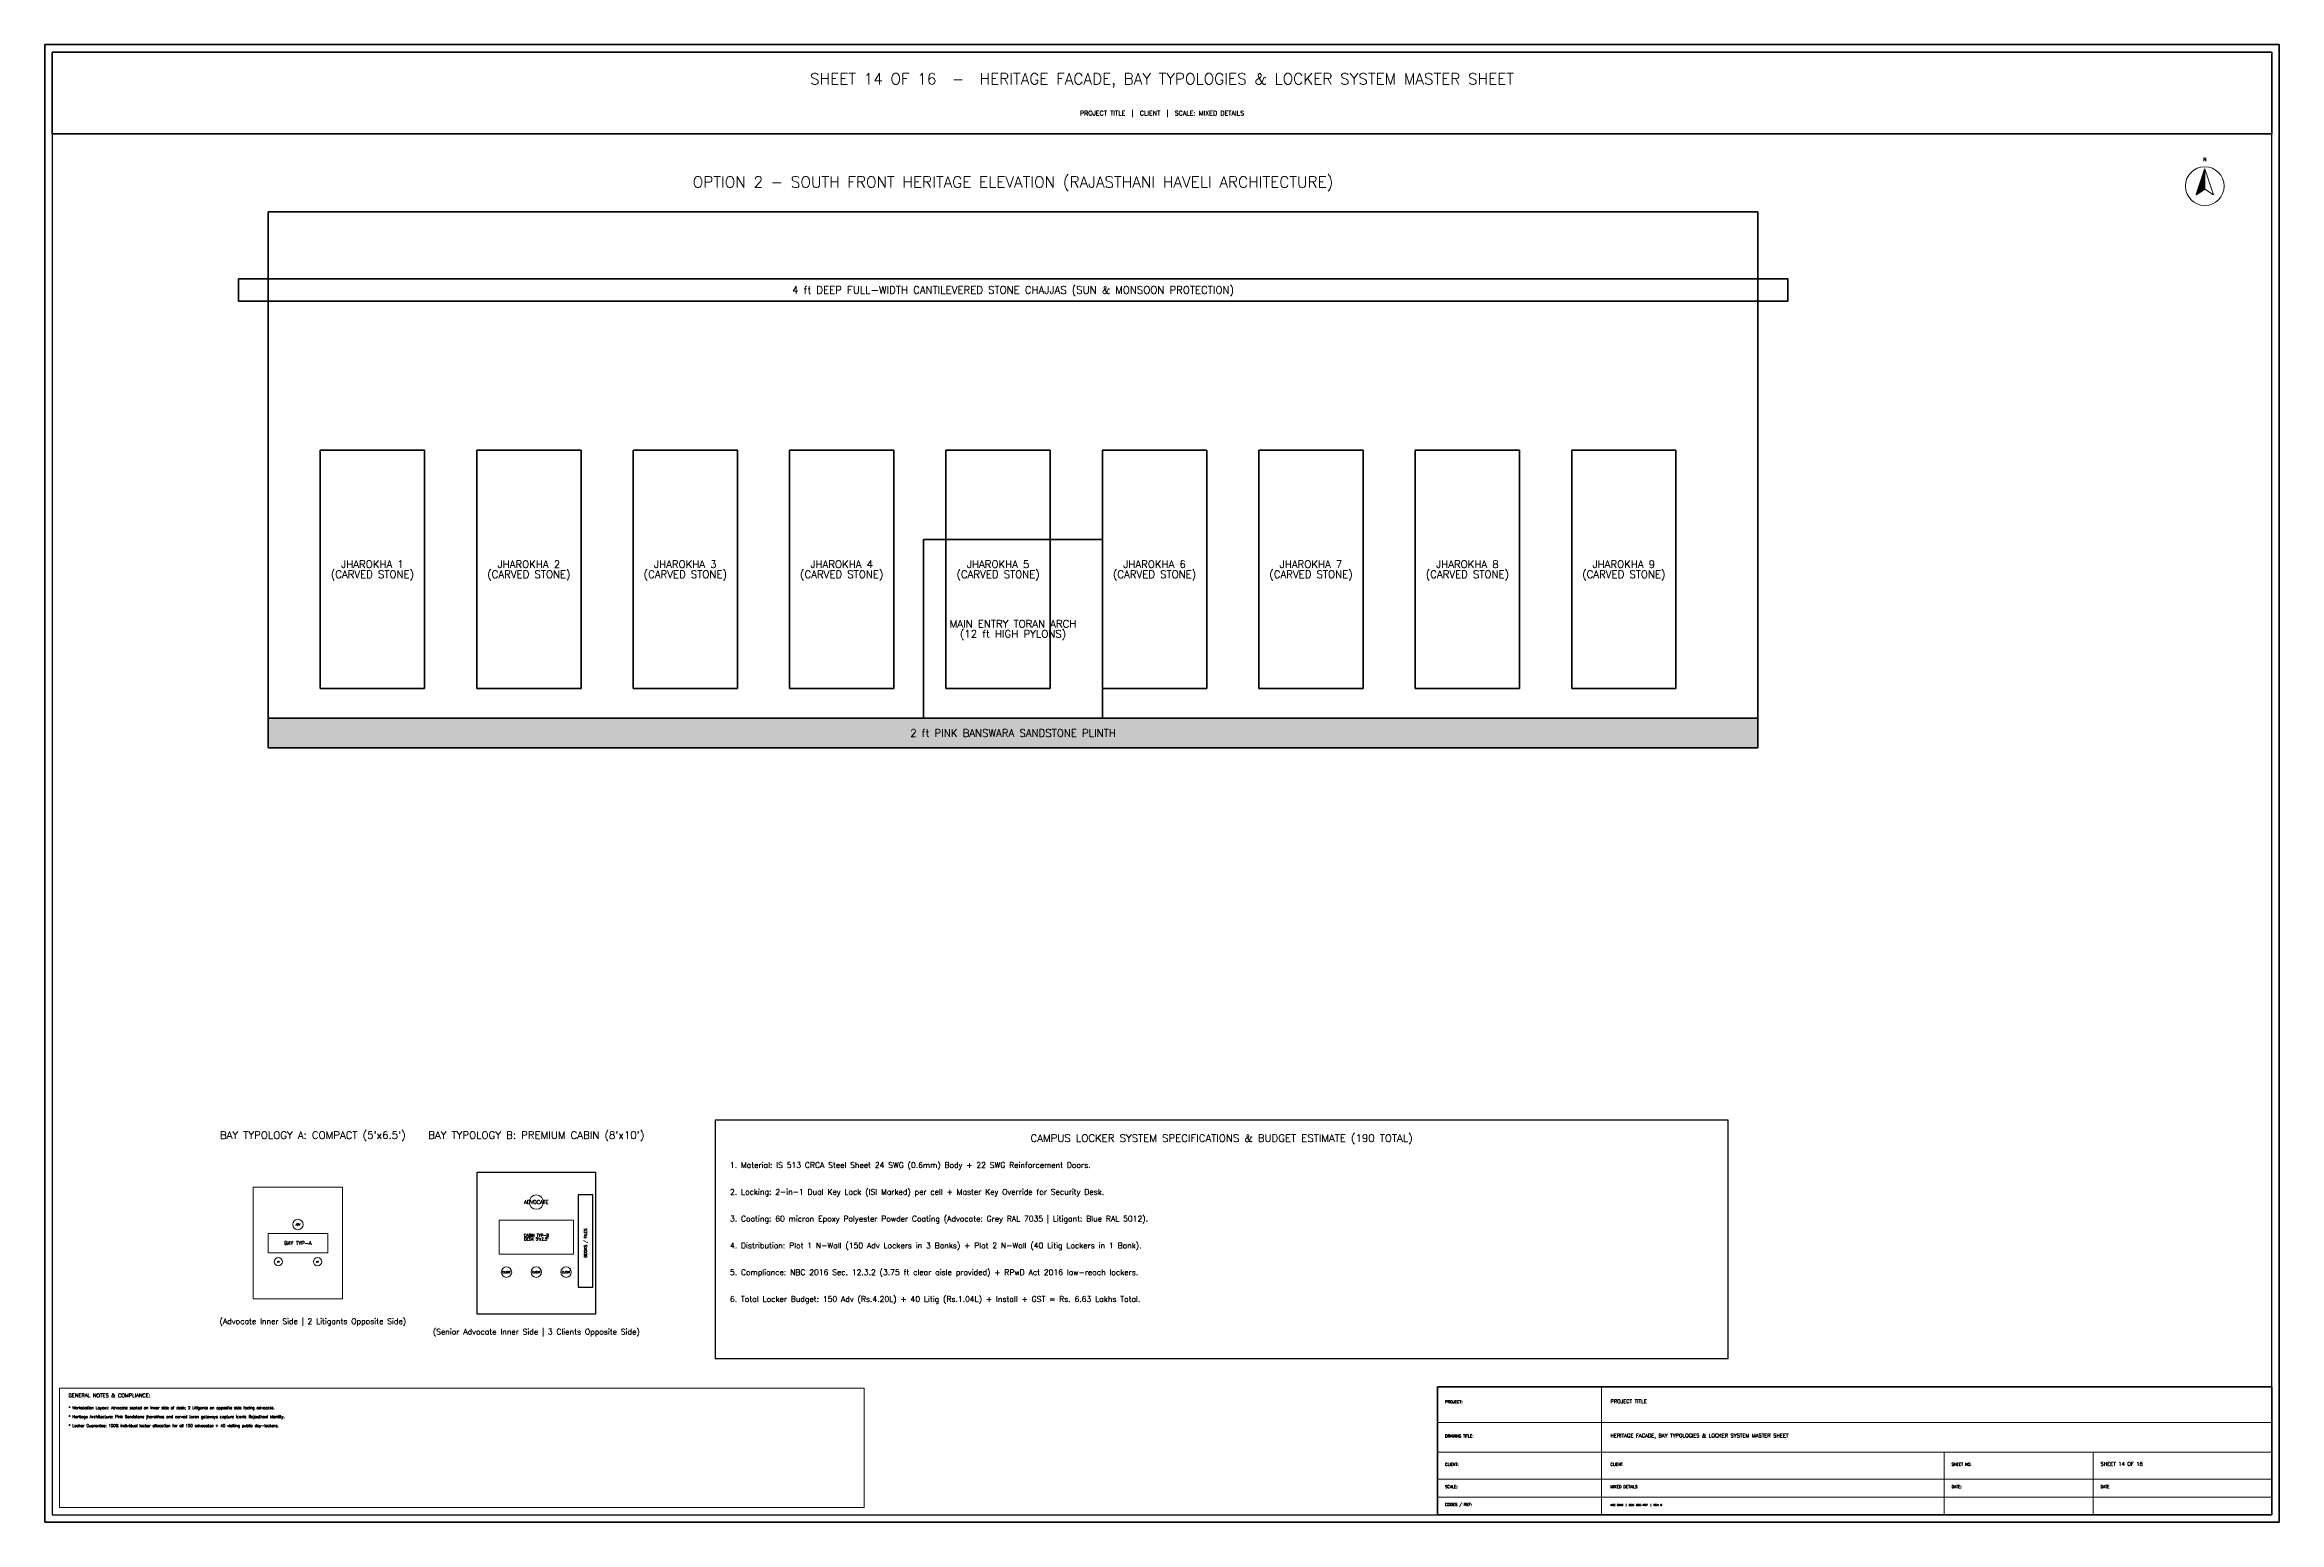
# Model space of a CAD drawing. Header units: inches. Extents: x 0 to 1800, y 0 to 1191.
import ezdxf
from ezdxf.enums import TextEntityAlignment as Align

# ---------------------------------------------------------------- set-up
doc = ezdxf.new("R2010")
doc.units = ezdxf.units.IN
doc.header["$MEASUREMENT"] = 0
for name, color, linetype in [('A-BAY', 3, 'Continuous'), ('A-DOOR', 2, 'Continuous'), ('A-FURN', 1, 'Continuous'), ('A-HATCH', 8, 'Continuous'), ('A-JALI', 6, 'Continuous'), ('A-ROOF', 5, 'Continuous'), ('A-TEXT', 7, 'Continuous'), ('A-TEXT-TTL', 7, 'Continuous'), ('A-TTLB', 7, 'Continuous'), ('A-WALL', 7, 'Continuous'), ('A-WINDOW', 4, 'Continuous')]:
    doc.layers.add(name, color=color, linetype=linetype)
doc.styles.add('SIMPLEX', font='simplex.shx')

msp = doc.modelspace()

# ---------------------------------------------------------------- hatches: boundary and pattern name
at = {"layer": 'A-HATCH'}
h = msp.add_hatch(dxfattribs=at)
h.set_pattern_fill('SOLID')
h.paths.add_polyline_path([(180, 624), (1380, 624), (1380, 648), (180, 648)])
at = {"layer": 'A-TTLB'}
h = msp.add_hatch(dxfattribs=at)
h.set_pattern_fill('SOLID')
h.paths.add_polyline_path([(1740, 1090.7), (1733, 1069.6), (1740, 1074.3)])

# ---------------------------------------------------------------- linework, layer by layer
at = {"layer": 'A-BAY', "lineweight": 15}
for p, q in [((240, 180), (240, 270)), ((168, 180), (240, 180))]:
    msp.add_line(p, q, dxfattribs=at)
at = {"layer": 'A-DOOR', "lineweight": 50}
for p, q in [((852, 792), (708, 792)), ((708, 792), (708, 648)), ((852, 648), (852, 792)), ((708, 648), (852, 648))]:
    msp.add_line(p, q, dxfattribs=at)
at = {"layer": 'A-DOOR', "lineweight": 30}
msp.add_line((348, 168), (384, 168), dxfattribs=at)
at = {"layer": 'A-FURN'}
for p, q in [((441.6, 264), (429.6, 264)), ((429.6, 264), (429.6, 189.6)), ((441.6, 189.6), (441.6, 264)), ((429.6, 189.6), (441.6, 189.6))]:
    msp.add_line(p, q, dxfattribs=at)
at = {"layer": 'A-FURN', "lineweight": 20}
for p, q in [((426, 243.6), (366, 243.6)), ((366, 243.6), (366, 216)), ((426, 216), (426, 243.6)), ((228, 232.8), (180, 232.8)), ((180, 232.8), (180, 217.2)), ((180, 217.2), (228, 217.2)), ((228, 217.2), (228, 232.8)), ((366, 216), (426, 216))]:
    msp.add_line(p, q, dxfattribs=at)
msp.add_circle((396, 258), 5.76, dxfattribs=at)
at = {"layer": 'A-FURN', "lineweight": 18}
msp.add_circle((204, 240), 4.2, dxfattribs=at)
at = {"layer": 'A-FURN', "lineweight": 15}
for centre, radius in [((188.2, 210), 3.36), ((219.8, 210), 3.36), ((372, 201.6), 4.2), ((396, 201.6), 4.2), ((420, 201.6), 4.2)]:
    msp.add_circle(centre, radius, dxfattribs=at)
at = {"layer": 'A-JALI', "lineweight": 20}
for p, q in [((168, 270), (240, 270)), ((168, 180), (168, 270))]:
    msp.add_line(p, q, dxfattribs=at)
at = {"layer": 'A-ROOF', "lineweight": 40}
for p, q in [((1404, 1002), (156, 1002)), ((156, 1002), (156, 984)), ((1404, 984), (1404, 1002)), ((156, 984), (1404, 984))]:
    msp.add_line(p, q, dxfattribs=at)
at = {"layer": 'A-TTLB', "lineweight": 50}
for p, q in [((1800, 1190.7), (0, 1190.7)), ((0, 1190.7), (0, 0)), ((1800, 0), (1800, 1190.7)), ((0, 0), (1800, 0))]:
    msp.add_line(p, q, dxfattribs=at)
at = {"layer": 'A-TTLB', "lineweight": 25}
for p, q in [((1794, 1184.7), (6, 1184.7)), ((6, 1184.7), (6, 6)), ((1794, 6), (1794, 1184.7)), ((6, 6), (1794, 6))]:
    msp.add_line(p, q, dxfattribs=at)
at = {"layer": 'A-TTLB', "lineweight": 35}
for p, q in [((1794, 1184.7), (6, 1184.7)), ((6, 1184.7), (6, 1118.7)), ((1794, 1118.7), (1794, 1184.7)), ((6, 1118.7), (1794, 1118.7)), ((1794, 109.2), (1122, 109.2)), ((1122, 109.2), (1122, 6)), ((1794, 6), (1794, 109.2)), ((1122, 6), (1794, 6))]:
    msp.add_line(p, q, dxfattribs=at)
at = {"layer": 'A-TTLB', "lineweight": 20}
for p, q in [((1740, 1090.7), (1747, 1069.6)), ((1747, 1069.6), (1740, 1074.3)), ((660, 108), (12, 108)), ((12, 108), (12, 12)), ((660, 12), (660, 108)), ((1254, 6), (1254, 109.2)), ((1122, 80.4), (1794, 80.4)), ((1122, 56.4), (1794, 56.4)), ((1530, 6), (1530, 56.4)), ((1650, 6), (1650, 56.4)), ((1122, 34.8), (1794, 34.8)), ((1122, 20.4), (1794, 20.4)), ((12, 12), (660, 12))]:
    msp.add_line(p, q, dxfattribs=at)
at = {"layer": 'A-TTLB', "lineweight": 30}
for p, q in [((1356, 324), (540, 324)), ((540, 324), (540, 132)), ((1356, 132), (1356, 324)), ((540, 132), (1356, 132))]:
    msp.add_line(p, q, dxfattribs=at)
at = {"layer": 'A-TTLB', "lineweight": 20}
msp.add_circle((1740, 1076.7), 15.6, dxfattribs=at)
at = {"layer": 'A-WALL', "lineweight": 50}
for p, q in [((1380, 1056), (180, 1056)), ((180, 1056), (180, 648)), ((1380, 648), (1380, 1056)), ((180, 648), (1380, 648))]:
    msp.add_line(p, q, dxfattribs=at)
at = {"layer": 'A-WALL', "lineweight": 40}
for p, q in [((1380, 648), (180, 648)), ((180, 648), (180, 624)), ((1380, 624), (1380, 648)), ((180, 624), (1380, 624))]:
    msp.add_line(p, q, dxfattribs=at)
at = {"layer": 'A-WALL', "lineweight": 30}
for p, q in [((444, 282), (348, 282)), ((348, 282), (348, 168)), ((444, 168), (444, 282)), ((348, 168), (444, 168))]:
    msp.add_line(p, q, dxfattribs=at)
at = {"layer": 'A-WINDOW', "lineweight": 35}
for p, q in [((306, 864), (222, 864)), ((222, 864), (222, 672)), ((306, 672), (306, 864)), ((432, 864), (348, 864)), ((348, 864), (348, 672)), ((432, 672), (432, 864)), ((558, 864), (474, 864)), ((474, 864), (474, 672)), ((558, 672), (558, 864)), ((684, 864), (600, 864)), ((600, 864), (600, 672)), ((684, 672), (684, 864)), ((810, 864), (726, 864)), ((726, 864), (726, 672)), ((810, 672), (810, 864)), ((936, 864), (852, 864)), ((852, 864), (852, 672)), ((936, 672), (936, 864)), ((1062, 864), (978, 864)), ((978, 864), (978, 672)), ((1062, 672), (1062, 864)), ((1188, 864), (1104, 864)), ((1104, 864), (1104, 672)), ((1188, 672), (1188, 864)), ((1314, 864), (1230, 864)), ((1230, 864), (1230, 672)), ((1314, 672), (1314, 864)), ((222, 672), (306, 672)), ((348, 672), (432, 672)), ((474, 672), (558, 672)), ((600, 672), (684, 672)), ((726, 672), (810, 672)), ((852, 672), (936, 672)), ((978, 672), (1062, 672)), ((1104, 672), (1188, 672)), ((1230, 672), (1314, 672))]:
    msp.add_line(p, q, dxfattribs=at)

# ---------------------------------------------------------------- texts
at = {"layer": 'A-BAY', "style": 'SIMPLEX'}
msp.add_text('BAY TYP-A', height=3, dxfattribs=at).set_placement((204, 225), align=Align.MIDDLE_CENTER)
at = {"layer": 'A-DOOR', "style": 'SIMPLEX'}
for s, p in [('MAIN ENTRY TORAN ARCH', (780, 724)), ('(12 ft HIGH PYLONS)', (780, 715.9))]:
    msp.add_text(s, height=6, dxfattribs=at).set_placement(p, align=Align.MIDDLE_CENTER)
at = {"layer": 'A-FURN', "style": 'SIMPLEX'}
for s, height, p in [('ADVOCATE', 3, (396, 258)), ('ADV', 1.5, (204, 240)), ('CABIN TYP-B', 2.25, (396, 231.3)), ("DESK 5'x2.5'", 2.25, (396, 228.3)), ('LIT', 1.12, (188.2, 210)), ('LIT', 1.12, (219.8, 210)), ('CLIENT', 1.5, (372, 201.6)), ('CLIENT', 1.5, (396, 201.6)), ('CLIENT', 1.5, (420, 201.6))]:
    msp.add_text(s, height=height, dxfattribs=at).set_placement(p, align=Align.MIDDLE_CENTER)
msp.add_text('BOOKS / FILES', height=2.25, rotation=90, dxfattribs=at).set_placement((435.6, 225), align=Align.MIDDLE_CENTER)
at = {"layer": 'A-ROOF', "style": 'SIMPLEX'}
msp.add_text('4 ft DEEP FULL-WIDTH CANTILEVERED STONE CHAJJAS (SUN & MONSOON PROTECTION)', height=6, dxfattribs=at).set_placement((780, 993), align=Align.MIDDLE_CENTER)
at = {"layer": 'A-TEXT', "style": 'SIMPLEX'}
for s, height, p in [('1. Material: IS 513 CRCA Steel Sheet 24 SWG (0.6mm) Body + 22 SWG Reinforcement Doors.', 4.5, (552, 285.6)), ('2. Locking: 2-in-1 Dual Key Lock (ISI Marked) per cell + Master Key Override for Security Desk.', 4.5, (552, 264)), ('3. Coating: 60 micron Epoxy Polyester Powder Coating (Advocate: Grey RAL 7035 | Litigant: Blue RAL 5012).', 4.5, (552, 242.4)), ('4. Distribution: Plot 1 N-Wall (150 Adv Lockers in 3 Banks) + Plot 2 N-Wall (40 Litig Lockers in 1 Bank).', 4.5, (552, 220.8)), ('5. Compliance: NBC 2016 Sec. 12.3.2 (3.75 ft clear aisle provided) + RPwD Act 2016 low-reach lockers.', 4.5, (552, 199.2)), ('6. Total Locker Budget: 150 Adv (Rs.4.20L) + 40 Litig (Rs.1.04L) + Install + GST = Rs. 6.63 Lakhs Total.', 4.5, (552, 177.6)), ('* Workstation Layout: Advocate seated on inner side of desk; 2 Litigants on opposite side facing advocate.', 2.25, (19.2, 91.2)), ('* Heritage Architecture: Pink Sandstone jharokhas and carved toran gateways capture iconic Rajasthani identity.', 2.25, (19.2, 84)), ('* Locker Guarantee: 100% individual locker allocation for all 150 advocates + 40 visiting public day-lockers.', 2.25, (19.2, 76.8)), ('CLIENT', 2.25, (1261.2, 45.6)), ('MIXED DETAILS', 2.25, (1261.2, 27.6)), ('DATE', 2.25, (1656, 27.6)), ('NBC 2016  |  DOC: DOC-REF  |  REV: 0', 1.5, (1261.2, 13.2))]:
    msp.add_text(s, height=height, dxfattribs=at).set_placement(p)
for s, p in [('(Advocate Inner Side | 2 Litigants Opposite Side)', (216, 162)), ('(Senior Advocate Inner Side | 3 Clients Opposite Side)', (396, 153.6))]:
    msp.add_text(s, height=4.5, dxfattribs=at).set_placement(p, align=Align.MIDDLE_CENTER)
at = {"layer": 'A-TEXT-TTL', "style": 'SIMPLEX'}
for s, height, p in [('SHEET 14 OF 16  -  HERITAGE FACADE, BAY TYPOLOGIES & LOCKER SYSTEM MASTER SHEET', 9, (900, 1163.1)), ('PROJECT TITLE  |  CLIENT  |  SCALE: MIXED DETAILS', 3.75, (900, 1135.5)), ('N', 3, (1740, 1098.3)), ('OPTION 2 - SOUTH FRONT HERITAGE ELEVATION (RAJASTHANI HAVELI ARCHITECTURE)', 9, (780, 1080)), ('2 ft PINK BANSWARA SANDSTONE PLINTH', 6, (780, 636)), ("BAY TYPOLOGY A: COMPACT (5'x6.5')", 6, (216, 312)), ("BAY TYPOLOGY B: PREMIUM CABIN (8'x10')", 6, (396, 312)), ('CAMPUS LOCKER SYSTEM SPECIFICATIONS & BUDGET ESTIMATE (190 TOTAL)', 6, (948, 309.6))]:
    msp.add_text(s, height=height, dxfattribs=at).set_placement(p, align=Align.MIDDLE_CENTER)
for s, height, p in [('GENERAL NOTES & COMPLIANCE:', 3, (19.2, 100.8)), ('PROJECT:', 2.25, (1128, 96)), ('PROJECT TITLE', 3, (1261.2, 96)), ('DRAWING TITLE:', 2.25, (1128, 68.4)), ('HERITAGE FACADE, BAY TYPOLOGIES & LOCKER SYSTEM MASTER SHEET', 3, (1261.2, 68.4)), ('CLIENT:', 2.25, (1128, 45.6)), ('SHEET NO:', 2.25, (1536, 45.6)), ('SHEET 14 OF 16', 3, (1656, 45.6)), ('SCALE:', 2.25, (1128, 27.6)), ('DATE:', 2.25, (1536, 27.6)), ('CODES / REF:', 2.25, (1128, 13.2))]:
    msp.add_text(s, height=height, dxfattribs=at).set_placement(p)
at = {"layer": 'A-WINDOW', "style": 'SIMPLEX'}
for s, p in [('JHAROKHA 1', (264, 772)), ('JHAROKHA 2', (390, 772)), ('JHAROKHA 3', (516, 772)), ('JHAROKHA 4', (642, 772)), ('JHAROKHA 5', (768, 772)), ('JHAROKHA 6', (894, 772)), ('JHAROKHA 7', (1020, 772)), ('JHAROKHA 8', (1146, 772)), ('JHAROKHA 9', (1272, 772)), ('(CARVED STONE)', (264, 763.9)), ('(CARVED STONE)', (390, 763.9)), ('(CARVED STONE)', (516, 763.9)), ('(CARVED STONE)', (642, 763.9)), ('(CARVED STONE)', (768, 763.9)), ('(CARVED STONE)', (894, 763.9)), ('(CARVED STONE)', (1020, 763.9)), ('(CARVED STONE)', (1146, 763.9)), ('(CARVED STONE)', (1272, 763.9))]:
    msp.add_text(s, height=6, dxfattribs=at).set_placement(p, align=Align.MIDDLE_CENTER)

doc.saveas('drawing.dxf')
